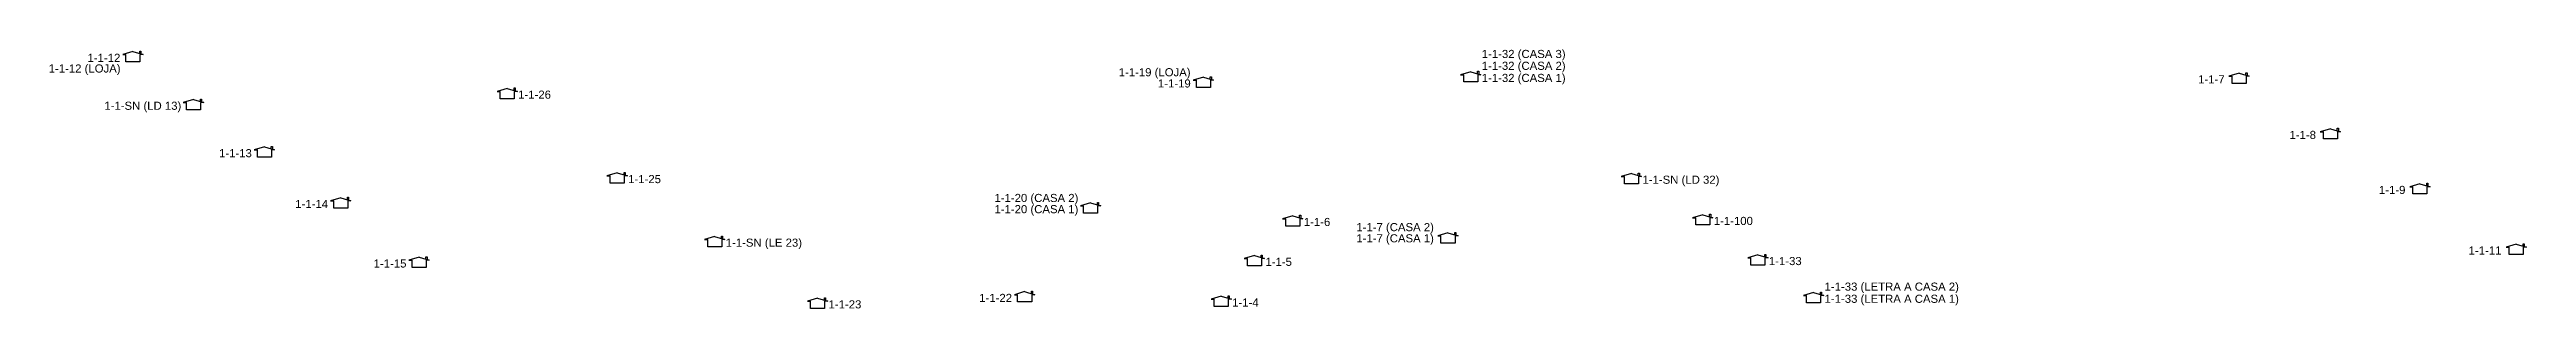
# Model space of a CAD drawing. Header units: inches. Extents: x 21510 to 26976, y 7127 to 12274.
# Drawn here: x 21738 to 22348, y 9519 to 9583 of the extents above; entities that cross this region are included whole.
import ezdxf

# ---------------------------------------------------------------- set-up
doc = ezdxf.new("R2010")
doc.units = ezdxf.units.IN
doc.header["$LTSCALE"] = 0.5
doc.layers.add('surveys', color=7, linetype='Continuous')
doc.layers.add('surveys legendas', color=7, linetype='Continuous')
doc.styles.get("Standard").update_dxf_attribs({"font": 'arial.ttf'})

msp = doc.modelspace()

# ---------------------------------------------------------------- texts
at = {"layer": 'surveys legendas', "color": 0}
for s, p in [('1-1-12 (LOJA)', (21737.64, 9577.09)), ('1-1-12', (21747.21, 9579.72)), ('1-1-32 (CASA 3)', (22090.42, 9580.67)), ('1-1-32 (CASA 2)', (22090.42, 9577.75)), ('1-1-19 (LOJA)', (22001.05, 9576.16)), ('1-1-19', (22010.71, 9573.4)), ('1-1-32 (CASA 1)', (22090.42, 9574.76)), ('1-1-7', (22266.78, 9574.41)), ('1-1-SN (LD 13)', (21751.35, 9567.9)), ('1-1-26', (21853.22, 9570.64)), ('1-1-8', (22289.27, 9560.71)), ('1-1-13', (21779.58, 9556.21)), ('1-1-25', (21880.3, 9549.82)), ('1-1-SN (LD 32)', (22129.99, 9549.67)), ('1-1-9', (22311.29, 9547.15)), ('1-1-14', (21798.35, 9543.69)), ('1-1-20 (CASA 2)', (21970.47, 9545.17)), ('1-1-20 (CASA 1)', (21970.47, 9542.41)), ('1-1-6', (22046.62, 9539.25)), ('1-1-7 (CASA 2)', (22059.55, 9537.98)), ('1-1-7 (CASA 1)', (22059.55, 9535.22)), ('1-1-100', (22147.55, 9539.51)), ('1-1-15', (21817.64, 9529.02)), ('1-1-SN (LE 23)', (21904.31, 9534.15)), ('1-1-5', (22037.17, 9529.42)), ('1-1-33', (22161.11, 9529.62)), ('1-1-11', (22333.36, 9532.22)), ('1-1-33 (LETRA A CASA 2)', (22174.82, 9523.31)), ('1-1-23', (21929.63, 9518.94)), ('1-1-22', (21966.72, 9520.53)), ('1-1-4', (22028.99, 9519.41)), ('1-1-33 (LETRA A CASA 1)', (22174.82, 9520.32))]:
    msp.add_text(s, height=2, dxfattribs=at).set_placement(p)

# ---------------------------------------------------------------- blocks, each defined once
blk = doc.blocks.new('SURVEY_SURVEY')
for p, q in [((-0.000013, 0.0000127), (-0.0000255, 0.000009)), ((-0.0000255, 0.000009), (-0.0000216, 0.000009)), ((-0.0000216, 0), (-0.0000216, 0.000009)), ((-0.000013, 0.0000127), (-0.0000004, 0.000009)), ((-0.0000045, 0.0000132), (-0.0000032, 0.0000132)), ((-0.0000045, 0.0000103), (-0.0000045, 0.0000132)), ((-0.0000004, 0.000009), (-0.0000043, 0.000009)), ((-0.0000043, 0.000009), (-0.0000043, 0)), ((-0.0000032, 0.0000132), (-0.0000032, 0.0000099)), ((-0.0000043, 0), (-0.0000216, 0))]:
    blk.add_line(p, q)

# ---------------------------------------------------------------- block references
at = {"layer": 'surveys', "color": 255, "xscale": 200000, "yscale": 200000, "zscale": 200000}
for p in [(21760.98, 9579.72), (21853.11, 9570.64), (22024.5, 9573.4), (22090.31, 9574.76), (22279.45, 9574.41), (21775.88, 9567.9), (22301.94, 9560.71), (21793.35, 9556.21), (21880.18, 9549.82), (22129.87, 9549.67), (22323.96, 9547.15), (21812.13, 9543.69), (21996.73, 9542.41), (21904.19, 9534.15), (22046.5, 9539.25), (22084.71, 9535.02), (22147.43, 9539.51), (21831.42, 9529.02), (22037.05, 9529.42), (22161, 9529.62), (22347.68, 9532.22), (21929.51, 9518.94), (21980.5, 9520.53), (22028.88, 9519.41), (22174.7, 9520.32)]:
    msp.add_blockref('SURVEY_SURVEY', p, dxfattribs=at)

msp.set_redraw_order([(e.dxf.handle, doc.entitydb.next_handle()) for e in msp.query("TEXT MTEXT ATTDEF DIMENSION ARC_DIMENSION")])  # texts and dimensions are drawn at this point

doc.saveas('drawing.dxf')
